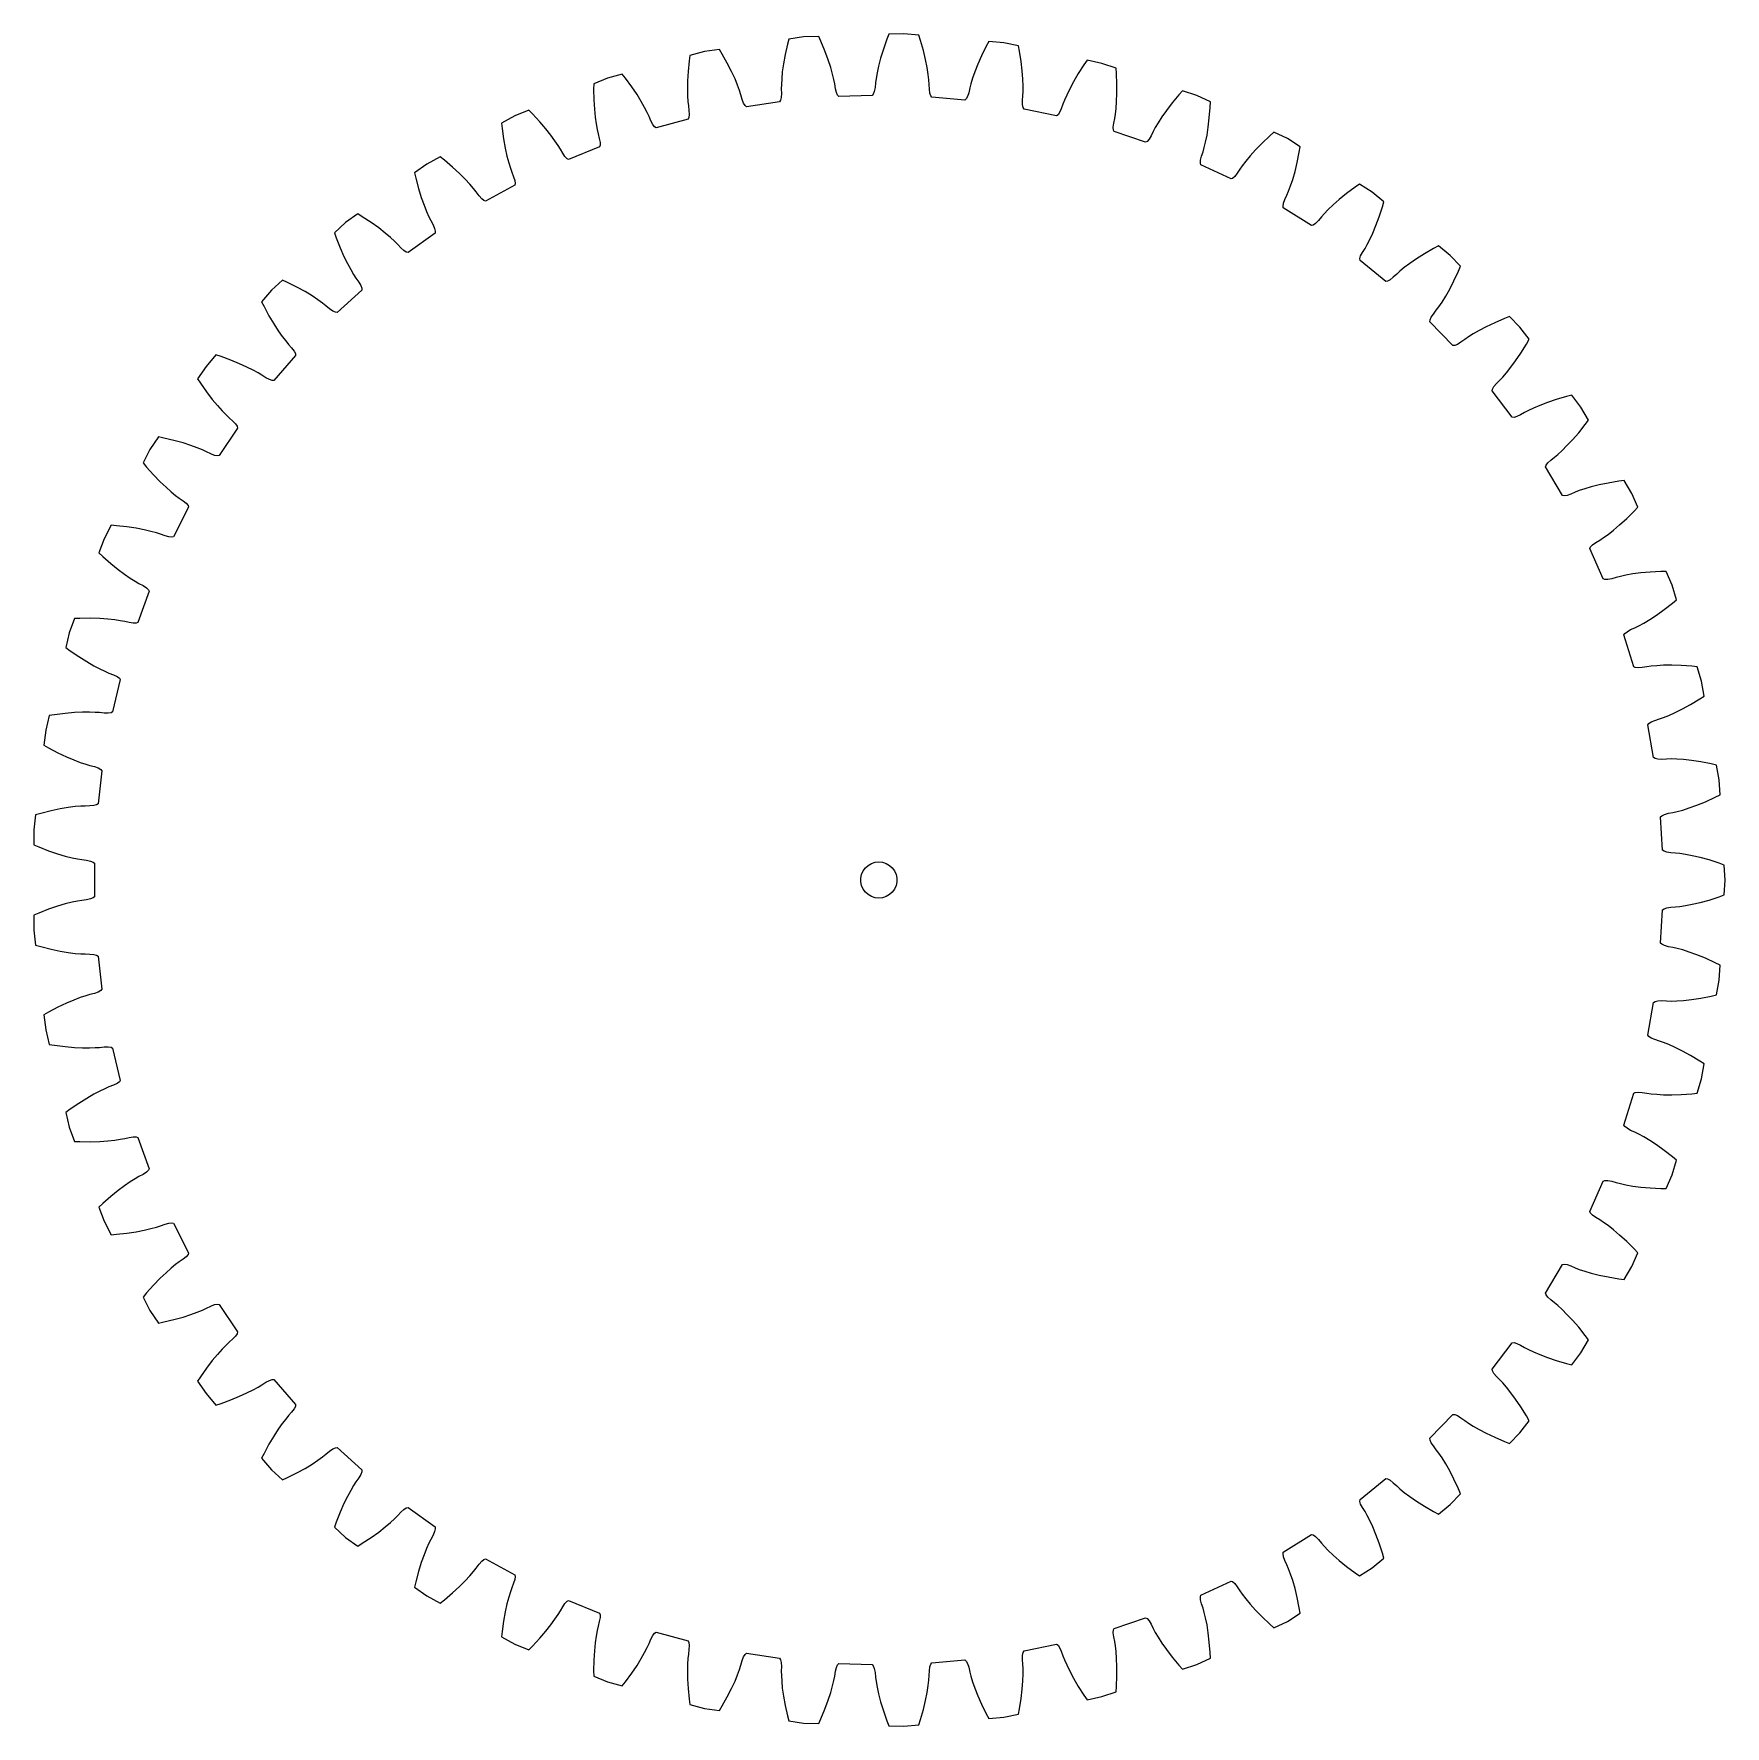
# Model space of a CAD drawing. Header units: metres. Extents: x -70 to 70, y -70 to 70.
import ezdxf

# ---------------------------------------------------------------- set-up
doc = ezdxf.new("R2010")
doc.units = ezdxf.units.M

msp = doc.modelspace()

# ---------------------------------------------------------------- linework, layer by layer
for p, q in [((2.08, 70), (0.83, 69.96)), ((3.32, 69.89), (2.08, 70)), ((-13.19, 68.71), (-14.42, 68.53)), ((-12.96, 68.33), (-13.19, 68.71)), ((-7.56, 69.14), (-7.75, 68.28)), ((-7.45, 69.57), (-7.56, 69.14)), ((-6.22, 69.75), (-7.45, 69.57)), ((-4.97, 69.79), (-6.22, 69.75)), ((-4.79, 69.38), (-4.97, 69.79)), ((-4.45, 68.58), (-4.79, 69.38)), ((0.38, 68.72), (0.15, 67.98)), ((0.67, 69.55), (0.38, 68.72)), ((0.83, 69.96), (0.67, 69.55)), ((3.45, 69.46), (3.32, 69.89)), ((3.69, 68.62), (3.45, 69.46)), ((3.87, 67.87), (3.69, 68.62)), ((8.89, 68.98), (8.5, 68.19)), ((9.1, 69.37), (8.89, 68.98)), ((10.34, 69.26), (9.1, 69.37)), ((11.56, 69), (10.34, 69.26)), ((11.65, 68.57), (11.56, 69)), ((-15.69, 67.76), (-15.77, 66.88)), ((-15.63, 68.2), (-15.69, 67.76)), ((-14.42, 68.53), (-15.63, 68.2)), ((-12.53, 67.57), (-12.96, 68.33)), ((-12.18, 66.88), (-12.53, 67.57)), ((-7.89, 67.52), (-7.98, 66.85)), ((-7.75, 68.28), (-7.89, 67.52)), ((-4.18, 67.85), (-4.45, 68.58)), ((-3.97, 67.21), (-4.18, 67.85)), ((-3.82, 66.66), (-3.97, 67.21)), ((-0.02, 67.33), (-0.14, 66.77)), ((0.15, 67.98), (-0.02, 67.33)), ((4, 67.21), (3.87, 67.87)), ((4.09, 66.64), (4, 67.21)), ((8.19, 67.48), (7.95, 66.86)), ((8.5, 68.19), (8.19, 67.48)), ((11.78, 67.7), (11.65, 68.57)), ((11.87, 66.93), (11.78, 67.7)), ((16.98, 67.44), (16.51, 66.71)), ((17.24, 67.81), (16.98, 67.44)), ((18.46, 67.55), (17.24, 67.81)), ((19.64, 67.15), (18.46, 67.55)), ((-23.58, 65.87), (-23.59, 65.43)), ((-22.43, 66.34), (-23.58, 65.87)), ((-21.23, 66.67), (-22.43, 66.34)), ((-20.95, 66.32), (-21.23, 66.67)), ((-20.43, 65.61), (-20.95, 66.32)), ((-15.82, 66.11), (-15.83, 65.44)), ((-15.77, 66.88), (-15.82, 66.11)), ((-11.89, 66.27), (-12.18, 66.88)), ((-11.68, 65.74), (-11.89, 66.27)), ((-8.06, 65.82), (-8.07, 65.45)), ((-8.03, 66.28), (-8.06, 65.82)), ((-7.98, 66.85), (-8.03, 66.28)), ((-3.71, 66.21), (-3.82, 66.66)), ((-3.64, 65.85), (-3.71, 66.21)), ((-3.58, 65.46), (-3.64, 65.85)), ((-0.27, 65.95), (-0.31, 65.56)), ((-0.22, 66.31), (-0.27, 65.95)), ((-0.14, 66.77), (-0.22, 66.31)), ((4.15, 66.18), (4.09, 66.64)), ((4.18, 65.82), (4.15, 66.18)), ((4.19, 65.43), (4.18, 65.82)), ((7.62, 65.87), (7.53, 65.52)), ((7.76, 66.32), (7.62, 65.87)), ((7.95, 66.86), (7.76, 66.32)), ((11.92, 66.26), (11.87, 66.93)), ((11.95, 65.69), (11.92, 66.26)), ((16.12, 66.04), (15.8, 65.45)), ((16.51, 66.71), (16.12, 66.04)), ((19.67, 66.71), (19.64, 67.15)), ((19.71, 65.83), (19.67, 66.71)), ((19.71, 65.06), (19.71, 65.83)), ((-23.59, 65.43), (-23.57, 64.55)), ((-23.57, 64.55), (-23.53, 63.78)), ((-20, 64.97), (-20.43, 65.61)), ((-19.65, 64.4), (-20, 64.97)), ((-15.83, 65.44), (-15.82, 64.87)), ((-15.82, 64.87), (-15.79, 64.4)), ((-15.79, 64.4), (-15.75, 64.04)), ((-11.51, 65.3), (-11.68, 65.74)), ((-11.4, 64.95), (-11.51, 65.3)), ((-11.29, 64.58), (-11.4, 64.95)), ((-11.18, 64.27), (-11.29, 64.58)), ((-8.14, 64.5), (-8.22, 64.38)), ((-8.08, 64.73), (-8.14, 64.5)), ((-8.06, 65.06), (-8.08, 64.73)), ((-8.07, 65.45), (-8.06, 65.06)), ((-3.5, 65.14), (-3.58, 65.46)), ((-3.4, 64.92), (-3.5, 65.14)), ((-3.3, 64.82), (-3.4, 64.92)), ((-0.55, 64.9), (-3.3, 64.82)), ((-0.45, 65.01), (-0.55, 64.9)), ((-0.37, 65.23), (-0.45, 65.01)), ((-0.31, 65.56), (-0.37, 65.23)), ((4.23, 65.09), (4.19, 65.43)), ((4.3, 64.87), (4.23, 65.09)), ((4.39, 64.75), (4.3, 64.87)), ((7.13, 64.51), (4.39, 64.75)), ((7.24, 64.61), (7.13, 64.51)), ((7.35, 64.82), (7.24, 64.61)), ((7.45, 65.13), (7.35, 64.82)), ((7.53, 65.52), (7.45, 65.13)), ((11.9, 64.47), (11.93, 64.86)), ((11.9, 64.14), (11.9, 64.47)), ((11.93, 64.86), (11.95, 65.22)), ((11.95, 65.22), (11.95, 65.69)), ((15.36, 64.51), (15.23, 64.17)), ((15.55, 64.93), (15.36, 64.51)), ((15.8, 65.45), (15.55, 64.93)), ((19.68, 64.39), (19.71, 65.06)), ((24.84, 64.96), (24.28, 64.29)), ((25.14, 65.29), (24.84, 64.96)), ((26.32, 64.89), (25.14, 65.29)), ((27.44, 64.36), (26.32, 64.89)), ((-30.12, 63.22), (-31.21, 62.62)), ((-28.96, 63.69), (-30.12, 63.22)), ((-28.65, 63.38), (-28.96, 63.69)), ((-28.05, 62.73), (-28.65, 63.38)), ((-23.53, 63.78), (-23.46, 63.11)), ((-23.46, 63.11), (-23.38, 62.54)), ((-19.37, 63.9), (-19.65, 64.4)), ((-19.16, 63.48), (-19.37, 63.9)), ((-19, 63.15), (-19.16, 63.48)), ((-18.85, 62.79), (-19, 63.15)), ((-15.71, 63.08), (-15.78, 62.95)), ((-15.75, 64.04), (-15.7, 63.65)), ((-15.68, 63.32), (-15.71, 63.08)), ((-15.7, 63.65), (-15.68, 63.32)), ((-11.06, 64.06), (-11.18, 64.27)), ((-10.94, 63.97), (-11.06, 64.06)), ((-8.22, 64.38), (-10.94, 63.97)), ((11.94, 63.9), (11.9, 64.14)), ((12.02, 63.78), (11.94, 63.9)), ((14.71, 63.21), (12.02, 63.78)), ((14.83, 63.3), (14.71, 63.21)), ((14.96, 63.49), (14.83, 63.3)), ((15.1, 63.8), (14.96, 63.49)), ((15.23, 64.17), (15.1, 63.8)), ((19.52, 62.99), (19.58, 63.35)), ((19.58, 63.35), (19.63, 63.82)), ((19.63, 63.82), (19.68, 64.39)), ((23.43, 63.12), (23.12, 62.64)), ((23.81, 63.67), (23.43, 63.12)), ((24.28, 64.29), (23.81, 63.67)), ((27.26, 62.27), (27.35, 63.04)), ((27.35, 63.04), (27.43, 63.91)), ((27.43, 63.91), (27.44, 64.36)), ((-31.21, 62.62), (-31.16, 62.18)), ((-31.16, 62.18), (-31.04, 61.31)), ((-27.54, 62.15), (-28.05, 62.73)), ((-27.13, 61.62), (-27.54, 62.15)), ((-26.79, 61.16), (-27.13, 61.62)), ((-23.38, 62.54), (-23.29, 62.08)), ((-23.29, 62.08), (-23.22, 61.73)), ((-23.22, 61.73), (-23.12, 61.35)), ((-18.7, 62.49), (-18.85, 62.79)), ((-18.56, 62.31), (-18.7, 62.49)), ((-18.43, 62.23), (-18.56, 62.31)), ((-15.78, 62.95), (-18.43, 62.23)), ((19.4, 62.28), (19.44, 62.61)), ((19.42, 62.04), (19.4, 62.28)), ((19.48, 61.91), (19.42, 62.04)), ((19.44, 62.61), (19.52, 62.99)), ((22.08, 61.03), (19.48, 61.91)), ((22.71, 61.91), (22.54, 61.56)), ((22.88, 62.24), (22.71, 61.91)), ((23.12, 62.64), (22.88, 62.24)), ((27.04, 61.05), (27.16, 61.61)), ((27.16, 61.61), (27.26, 62.27)), ((32.68, 61.86), (32.35, 61.57)), ((33.81, 61.33), (32.68, 61.86)), ((-31.04, 61.31), (-30.9, 60.55)), ((-30.9, 60.55), (-30.76, 59.89)), ((-26.53, 60.77), (-26.79, 61.16)), ((-26.34, 60.46), (-26.53, 60.77)), ((-26.15, 60.12), (-26.34, 60.46)), ((-23.11, 60.65), (-25.66, 59.61)), ((-23.12, 61.35), (-23.06, 61.02)), ((-23.06, 60.78), (-23.11, 60.65)), ((-23.06, 61.02), (-23.06, 60.78)), ((22.21, 61.1), (22.08, 61.03)), ((22.37, 61.28), (22.21, 61.1)), ((22.54, 61.56), (22.37, 61.28)), ((26.71, 59.87), (26.83, 60.24)), ((26.83, 60.24), (26.93, 60.59)), ((26.93, 60.59), (27.04, 61.05)), ((31.18, 60.41), (30.73, 59.9)), ((31.72, 60.96), (31.18, 60.41)), ((32.35, 61.57), (31.72, 60.96)), ((34.86, 60.66), (33.81, 61.33)), ((34.62, 59.36), (34.79, 60.22)), ((34.79, 60.22), (34.86, 60.66)), ((-37.38, 59.22), (-38.4, 58.49)), ((-36.29, 59.82), (-37.38, 59.22)), ((-35.94, 59.54), (-36.29, 59.82)), ((-35.27, 58.98), (-35.94, 59.54)), ((-34.7, 58.45), (-35.27, 58.98)), ((-30.76, 59.89), (-30.61, 59.34)), ((-30.61, 59.34), (-30.47, 58.89)), ((-30.47, 58.89), (-30.35, 58.55)), ((-25.96, 59.84), (-26.15, 60.12)), ((-25.79, 59.67), (-25.96, 59.84)), ((-25.66, 59.61), (-25.79, 59.67)), ((26.62, 59.31), (26.63, 59.55)), ((26.66, 59.17), (26.62, 59.31)), ((26.63, 59.55), (26.71, 59.87)), ((29.15, 57.99), (26.66, 59.17)), ((30.08, 59.09), (29.87, 58.79)), ((30.37, 59.46), (30.08, 59.09)), ((30.73, 59.9), (30.37, 59.46)), ((34.44, 58.61), (34.62, 59.36)), ((-38.4, 58.49), (-38.3, 58.05)), ((-38.3, 58.05), (-38.07, 57.21)), ((-34.22, 57.98), (-34.7, 58.45)), ((-33.84, 57.56), (-34.22, 57.98)), ((-33.53, 57.21), (-33.84, 57.56)), ((-30.12, 57.49), (-32.53, 56.16)), ((-30.35, 58.55), (-30.21, 58.18)), ((-30.21, 58.18), (-30.11, 57.86)), ((-30.09, 57.63), (-30.12, 57.49)), ((-30.11, 57.86), (-30.09, 57.63)), ((29.28, 58.04), (29.15, 57.99)), ((29.46, 58.2), (29.28, 58.04)), ((29.66, 58.46), (29.46, 58.2)), ((29.87, 58.79), (29.66, 58.46)), ((33.91, 56.98), (34.07, 57.42)), ((34.07, 57.42), (34.25, 57.96)), ((34.25, 57.96), (34.44, 58.61)), ((39.77, 57.56), (39.41, 57.31)), ((40.82, 56.9), (39.77, 57.56)), ((-38.07, 57.21), (-37.85, 56.47)), ((-37.85, 56.47), (-37.62, 55.83)), ((-33.3, 56.92), (-33.53, 57.21)), ((-33.07, 56.6), (-33.3, 56.92)), ((-32.85, 56.35), (-33.07, 56.6)), ((-32.67, 56.21), (-32.85, 56.35)), ((-32.53, 56.16), (-32.67, 56.21)), ((33.49, 55.98), (33.6, 56.29)), ((33.6, 56.29), (33.77, 56.65)), ((33.77, 56.65), (33.91, 56.98)), ((38.1, 56.29), (37.6, 55.85)), ((38.7, 56.78), (38.1, 56.29)), ((39.41, 57.31), (38.7, 56.78)), ((41.79, 56.11), (40.82, 56.9)), ((41.67, 55.68), (41.79, 56.11)), ((-43.11, 55.11), (-44.12, 54.38)), ((-42.73, 54.87), (-43.11, 55.11)), ((-42, 54.39), (-42.73, 54.87)), ((-37.62, 55.83), (-37.41, 55.3)), ((-37.41, 55.3), (-37.23, 54.87)), ((-37.23, 54.87), (-37.06, 54.55)), ((33.45, 55.75), (33.49, 55.98)), ((33.47, 55.6), (33.45, 55.75)), ((35.8, 54.13), (33.47, 55.6)), ((36.62, 54.85), (36.37, 54.55)), ((36.86, 55.12), (36.62, 54.85)), ((37.19, 55.46), (36.86, 55.12)), ((37.6, 55.85), (37.19, 55.46)), ((41.13, 54.13), (41.4, 54.85)), ((41.4, 54.85), (41.67, 55.68)), ((-44.12, 54.38), (-45.04, 53.54)), ((-45.04, 53.54), (-44.9, 53.12)), ((-41.37, 53.94), (-42, 54.39)), ((-40.84, 53.52), (-41.37, 53.94)), ((-40.41, 53.16), (-40.84, 53.52)), ((-36.71, 53.52), (-38.94, 51.92)), ((-37.06, 54.55), (-36.88, 54.2)), ((-36.88, 54.2), (-36.75, 53.9)), ((-36.75, 53.9), (-36.69, 53.67)), ((-36.69, 53.67), (-36.71, 53.52)), ((35.94, 54.17), (35.8, 54.13)), ((36.14, 54.31), (35.94, 54.17)), ((36.37, 54.55), (36.14, 54.31)), ((40.63, 52.99), (40.87, 53.51)), ((40.87, 53.51), (41.13, 54.13)), ((-44.9, 53.12), (-44.57, 52.3)), ((-44.57, 52.3), (-44.26, 51.59)), ((-40.06, 52.84), (-40.41, 53.16)), ((-39.8, 52.58), (-40.06, 52.84)), ((-39.54, 52.3), (-39.8, 52.58)), ((-39.29, 52.07), (-39.54, 52.3)), ((-39.09, 51.95), (-39.29, 52.07)), ((-38.94, 51.92), (-39.09, 51.95)), ((39.87, 51.63), (40.02, 51.92)), ((40.02, 51.92), (40.23, 52.25)), ((40.23, 52.25), (40.41, 52.57)), ((40.41, 52.57), (40.63, 52.99)), ((45.15, 51.81), (44.49, 51.39)), ((45.91, 52.25), (45.15, 51.81)), ((46.3, 52.45), (45.91, 52.25)), ((47.27, 51.67), (46.3, 52.45)), ((-44.26, 51.59), (-43.96, 50.99)), ((-43.96, 50.99), (-43.69, 50.49)), ((-43.69, 50.49), (-43.45, 50.09)), ((39.81, 51.4), (39.87, 51.63)), ((39.82, 51.25), (39.81, 51.4)), ((41.95, 49.52), (39.82, 51.25)), ((43.48, 50.67), (43.12, 50.37)), ((43.94, 51.01), (43.48, 50.67)), ((44.49, 51.39), (43.94, 51.01)), ((48.14, 50.77), (47.27, 51.67)), ((47.96, 50.36), (48.14, 50.77)), ((-49.33, 49.62), (-50.25, 48.78)), ((-48.92, 49.44), (-49.33, 49.62)), ((-48.14, 49.04), (-48.92, 49.44)), ((-47.46, 48.67), (-48.14, 49.04)), ((-43.45, 50.09), (-43.26, 49.78)), ((-43.26, 49.78), (-43.03, 49.46)), ((-43.03, 49.46), (-42.86, 49.17)), ((-42.86, 49.17), (-42.78, 48.95)), ((42.1, 49.54), (41.95, 49.52)), ((42.31, 49.65), (42.1, 49.54)), ((42.57, 49.86), (42.31, 49.65)), ((42.85, 50.13), (42.57, 49.86)), ((43.12, 50.37), (42.85, 50.13)), ((47.24, 48.88), (47.59, 49.57)), ((47.59, 49.57), (47.96, 50.36)), ((-50.25, 48.78), (-51.06, 47.83)), ((-51.06, 47.83), (-50.86, 47.43)), ((-46.89, 48.32), (-47.46, 48.67)), ((-46.41, 48), (-46.89, 48.32)), ((-46.03, 47.73), (-46.41, 48)), ((-45.74, 47.5), (-46.03, 47.73)), ((-42.78, 48.8), (-44.81, 46.95)), ((-42.78, 48.95), (-42.78, 48.8)), ((46.35, 47.42), (46.61, 47.81)), ((46.61, 47.81), (46.91, 48.3)), ((46.91, 48.3), (47.24, 48.88)), ((-50.86, 47.43), (-50.45, 46.66)), ((-50.45, 46.66), (-50.05, 46)), ((-45.44, 47.25), (-45.74, 47.5)), ((-45.17, 47.06), (-45.44, 47.25)), ((-44.96, 46.96), (-45.17, 47.06)), ((-44.81, 46.95), (-44.96, 46.96)), ((45.6, 46.18), (45.61, 46.33)), ((45.61, 46.33), (45.7, 46.55)), ((45.7, 46.55), (45.89, 46.82)), ((45.89, 46.82), (46.13, 47.13)), ((46.13, 47.13), (46.35, 47.42)), ((51.76, 46.45), (50.96, 46.1)), ((52.18, 46.61), (51.76, 46.45)), ((53.05, 45.72), (52.18, 46.61)), ((-50.05, 46), (-49.69, 45.43)), ((-49.69, 45.43), (-49.36, 44.97)), ((-49.36, 44.97), (-49.07, 44.6)), ((47.51, 44.21), (45.6, 46.18)), ((48.78, 44.92), (48.48, 44.71)), ((49.17, 45.17), (48.78, 44.92)), ((49.67, 45.46), (49.17, 45.17)), ((50.26, 45.77), (49.67, 45.46)), ((50.96, 46.1), (50.26, 45.77)), ((53.8, 44.73), (53.05, 45.72)), ((-54.85, 43.44), (-55.66, 42.49)), ((-54.42, 43.3), (-54.85, 43.44)), ((-48.25, 43.4), (-50.05, 41.32)), ((-49.07, 44.6), (-48.84, 44.31)), ((-48.84, 44.31), (-48.58, 44.02)), ((-48.58, 44.02), (-48.38, 43.76)), ((-48.38, 43.76), (-48.27, 43.55)), ((-48.27, 43.55), (-48.25, 43.4)), ((47.66, 44.21), (47.51, 44.21)), ((47.88, 44.3), (47.66, 44.21)), ((48.16, 44.48), (47.88, 44.3)), ((48.48, 44.71), (48.16, 44.48)), ((52.69, 42.95), (53.12, 43.59)), ((53.12, 43.59), (53.58, 44.34)), ((53.58, 44.34), (53.8, 44.73)), ((-55.66, 42.49), (-56.36, 41.46)), ((-53.6, 43), (-54.42, 43.3)), ((-52.88, 42.71), (-53.6, 43)), ((-52.27, 42.43), (-52.88, 42.71)), ((-51.76, 42.18), (-52.27, 42.43)), ((-51.35, 41.95), (-51.76, 42.18)), ((51.93, 41.96), (52.29, 42.41)), ((52.29, 42.41), (52.69, 42.95)), ((-56.36, 41.46), (-56.12, 41.09)), ((-56.12, 41.09), (-55.61, 40.37)), ((-51.04, 41.76), (-51.35, 41.95)), ((-50.71, 41.55), (-51.04, 41.76)), ((-50.42, 41.39), (-50.71, 41.55)), ((-50.2, 41.31), (-50.42, 41.39)), ((-50.05, 41.32), (-50.2, 41.31)), ((50.74, 40.47), (50.77, 40.61)), ((50.77, 40.61), (50.88, 40.82)), ((50.88, 40.82), (51.1, 41.07)), ((51.1, 41.07), (51.38, 41.34)), ((51.38, 41.34), (51.63, 41.61)), ((51.63, 41.61), (51.93, 41.96)), ((-55.61, 40.37), (-55.14, 39.75)), ((-55.14, 39.75), (-54.71, 39.24)), ((-54.71, 39.24), (-54.33, 38.81)), ((52.41, 38.28), (50.74, 40.47)), ((54.69, 39.26), (54.17, 39.04)), ((55.32, 39.5), (54.69, 39.26)), ((56.05, 39.75), (55.32, 39.5)), ((56.89, 40), (56.05, 39.75)), ((57.33, 40.11), (56.89, 40)), ((58.08, 39.12), (57.33, 40.11)), ((-54.33, 38.81), (-54, 38.48)), ((-54, 38.48), (-53.74, 38.23)), ((-53.74, 38.23), (-53.44, 37.97)), ((-53.44, 37.97), (-53.21, 37.73)), ((52.56, 38.27), (52.41, 38.28)), ((52.78, 38.33), (52.56, 38.27)), ((53.09, 38.47), (52.78, 38.33)), ((53.42, 38.66), (53.09, 38.47)), ((53.75, 38.84), (53.42, 38.66)), ((54.17, 39.04), (53.75, 38.84)), ((58.72, 38.05), (58.08, 39.12)), ((58.45, 37.69), (58.72, 38.05)), ((-59.6, 36.65), (-60.3, 35.61)), ((-59.16, 36.56), (-59.6, 36.65)), ((-58.31, 36.36), (-59.16, 36.56)), ((-53.05, 37.39), (-54.58, 35.11)), ((-53.21, 37.73), (-53.08, 37.53)), ((-53.08, 37.53), (-53.05, 37.39)), ((56.94, 35.93), (57.4, 36.42)), ((57.4, 36.42), (57.91, 37)), ((57.91, 37), (58.45, 37.69)), ((-60.3, 35.61), (-60.87, 34.5)), ((-57.56, 36.16), (-58.31, 36.36)), ((-56.92, 35.95), (-57.56, 36.16)), ((-56.39, 35.76), (-56.92, 35.95)), ((-55.95, 35.58), (-56.39, 35.76)), ((-55.62, 35.43), (-55.95, 35.58)), ((-55.27, 35.26), (-55.62, 35.43)), ((-54.96, 35.13), (-55.27, 35.26)), ((-54.73, 35.08), (-54.96, 35.13)), ((-54.58, 35.11), (-54.73, 35.08)), ((55.91, 34.98), (56.19, 35.21)), ((56.19, 35.21), (56.53, 35.53)), ((56.53, 35.53), (56.94, 35.93)), ((-60.87, 34.5), (-60.58, 34.16)), ((-60.58, 34.16), (-60, 33.51)), ((55.17, 34.18), (55.21, 34.32)), ((56.57, 31.81), (55.17, 34.18)), ((55.21, 34.32), (55.35, 34.51)), ((55.35, 34.51), (55.6, 34.74)), ((55.6, 34.74), (55.91, 34.98)), ((-60, 33.51), (-59.46, 32.95)), ((-59.46, 32.95), (-58.97, 32.49)), ((-58.97, 32.49), (-58.54, 32.12)), ((57.96, 32.21), (57.62, 32.07)), ((58.41, 32.36), (57.96, 32.21)), ((58.95, 32.52), (58.41, 32.36)), ((59.6, 32.68), (58.95, 32.52)), ((60.36, 32.84), (59.6, 32.68)), ((61.23, 32.99), (60.36, 32.84)), ((61.67, 33.05), (61.23, 32.99)), ((62.3, 31.98), (61.67, 33.05)), ((-58.54, 32.12), (-58.18, 31.82)), ((-57.1, 30.85), (-58.35, 28.4)), ((-58.18, 31.82), (-57.88, 31.6)), ((-57.88, 31.6), (-57.56, 31.38)), ((-57.56, 31.38), (-57.3, 31.17)), ((-57.3, 31.17), (-57.15, 30.99)), ((-57.15, 30.99), (-57.1, 30.85)), ((56.71, 31.78), (56.57, 31.81)), ((56.95, 31.81), (56.71, 31.78)), ((57.26, 31.92), (56.95, 31.81)), ((57.62, 32.07), (57.26, 31.92)), ((62.8, 30.84), (62.3, 31.98)), ((62.5, 30.51), (62.8, 30.84)), ((61.3, 29.37), (61.88, 29.9)), ((61.88, 29.9), (62.5, 30.51)), ((-64.09, 28.23), (-64.52, 27.06)), ((-63.52, 29.34), (-64.09, 28.23)), ((-63.07, 29.31), (-63.52, 29.34)), ((-62.2, 29.21), (-63.07, 29.31)), ((-61.44, 29.1), (-62.2, 29.21)), ((-60.78, 28.97), (-61.44, 29.1)), ((-60.22, 28.84), (-60.78, 28.97)), ((-59.77, 28.72), (-60.22, 28.84)), ((-59.42, 28.6), (-59.77, 28.72)), ((-59.05, 28.47), (-59.42, 28.6)), ((-58.73, 28.39), (-59.05, 28.47)), ((-58.5, 28.37), (-58.73, 28.39)), ((-58.35, 28.4), (-58.5, 28.37)), ((59.32, 27.92), (59.65, 28.12)), ((59.65, 28.12), (59.96, 28.32)), ((59.96, 28.32), (60.34, 28.59)), ((60.34, 28.59), (60.79, 28.94)), ((60.79, 28.94), (61.3, 29.37)), ((-64.52, 27.06), (-64.2, 26.76)), ((-64.2, 26.76), (-63.54, 26.18)), ((58.82, 27.42), (58.88, 27.55)), ((59.93, 24.9), (58.82, 27.42)), ((58.88, 27.55), (59.05, 27.72)), ((59.05, 27.72), (59.32, 27.92)), ((-63.54, 26.18), (-62.94, 25.69)), ((-62.94, 25.69), (-62.4, 25.29)), ((-62.4, 25.29), (-61.93, 24.97)), ((61.82, 25.22), (61.37, 25.12)), ((62.39, 25.32), (61.82, 25.22)), ((63.05, 25.4), (62.39, 25.32)), ((63.82, 25.47), (63.05, 25.4)), ((64.7, 25.52), (63.82, 25.47)), ((65.14, 25.52), (64.7, 25.52)), ((65.65, 24.38), (65.14, 25.52)), ((-61.93, 24.97), (-61.53, 24.72)), ((-61.53, 24.72), (-61.21, 24.54)), ((-60.35, 23.88), (-61.3, 21.3)), ((-61.21, 24.54), (-60.87, 24.35)), ((-60.87, 24.35), (-60.59, 24.17)), ((-60.59, 24.17), (-60.41, 24.01)), ((-60.41, 24.01), (-60.35, 23.88)), ((60.07, 24.85), (59.93, 24.9)), ((60.31, 24.86), (60.07, 24.85)), ((60.64, 24.92), (60.31, 24.86)), ((61.01, 25.03), (60.64, 24.92)), ((61.37, 25.12), (61.01, 25.03)), ((66.01, 23.19), (65.65, 24.38)), ((64.98, 22.37), (65.67, 22.91)), ((65.67, 22.91), (66.01, 23.19)), ((-66.54, 21.62), (-66.98, 20.45)), ((-66.1, 21.64), (-66.54, 21.62)), ((-65.22, 21.65), (-66.1, 21.64)), ((-64.45, 21.62), (-65.22, 21.65)), ((-63.78, 21.58), (-64.45, 21.62)), ((-63.21, 21.51), (-63.78, 21.58)), ((-62.75, 21.44), (-63.21, 21.51)), ((-62.39, 21.38), (-62.75, 21.44)), ((-62.01, 21.29), (-62.39, 21.38)), ((-61.68, 21.24), (-62.01, 21.29)), ((-61.44, 21.25), (-61.68, 21.24)), ((-61.3, 21.3), (-61.44, 21.25)), ((62.56, 20.87), (62.89, 21.03)), ((62.89, 21.03), (63.3, 21.25)), ((63.3, 21.25), (63.79, 21.55)), ((63.79, 21.55), (64.35, 21.92)), ((64.35, 21.92), (64.98, 22.37)), ((-66.98, 20.45), (-67.27, 19.24)), ((61.65, 20.27), (61.73, 20.39)), ((62.46, 17.63), (61.65, 20.27)), ((61.73, 20.39), (61.91, 20.54)), ((61.91, 20.54), (62.2, 20.71)), ((62.2, 20.71), (62.56, 20.87)), ((-67.27, 19.24), (-66.91, 18.97)), ((-66.91, 18.97), (-66.19, 18.48)), ((-66.19, 18.48), (-65.53, 18.07)), ((-65.53, 18.07), (-64.95, 17.73)), ((-64.95, 17.73), (-64.44, 17.47)), ((-64.44, 17.47), (-64.02, 17.27)), ((-64.02, 17.27), (-63.69, 17.12)), ((-63.69, 17.12), (-63.32, 16.98)), ((-63.32, 16.98), (-63.02, 16.84)), ((-63.02, 16.84), (-62.83, 16.7)), ((62.59, 17.57), (62.46, 17.63)), ((62.83, 17.55), (62.59, 17.57)), ((63.16, 17.58), (62.83, 17.55)), ((63.54, 17.64), (63.16, 17.58)), ((63.91, 17.69), (63.54, 17.64)), ((64.37, 17.73), (63.91, 17.69)), ((64.94, 17.76), (64.37, 17.73)), ((65.61, 17.77), (64.94, 17.76)), ((66.39, 17.75), (65.61, 17.77)), ((67.26, 17.69), (66.39, 17.75)), ((67.7, 17.64), (67.26, 17.69)), ((68.07, 16.45), (67.7, 17.64)), ((-62.75, 16.58), (-63.39, 13.9)), ((-62.83, 16.7), (-62.75, 16.58)), ((68.29, 15.22), (68.07, 16.45)), ((65.89, 13.85), (66.49, 14.15)), ((66.49, 14.15), (67.17, 14.53)), ((67.17, 14.53), (67.92, 14.98)), ((67.92, 14.98), (68.29, 15.22)), ((-68.63, 13.6), (-68.92, 12.39)), ((-68.19, 13.67), (-68.63, 13.6)), ((-67.32, 13.78), (-68.19, 13.67)), ((-66.55, 13.85), (-67.32, 13.78)), ((-65.88, 13.88), (-66.55, 13.85)), ((-65.31, 13.89), (-65.88, 13.88)), ((-64.84, 13.87), (-65.31, 13.89)), ((-64.48, 13.85), (-64.84, 13.87)), ((-64.09, 13.8), (-64.48, 13.85)), ((-63.76, 13.8), (-64.09, 13.8)), ((-63.52, 13.83), (-63.76, 13.8)), ((-63.39, 13.9), (-63.52, 13.83)), ((63.62, 12.83), (63.71, 12.95)), ((64.11, 10.12), (63.62, 12.83)), ((63.71, 12.95), (63.91, 13.08)), ((63.91, 13.08), (64.22, 13.2)), ((64.22, 13.2), (64.59, 13.32)), ((64.59, 13.32), (64.93, 13.44)), ((64.93, 13.44), (65.37, 13.62)), ((65.37, 13.62), (65.89, 13.85)), ((-68.92, 12.39), (-69.07, 11.15)), ((-69.07, 11.15), (-68.69, 10.93)), ((-68.69, 10.93), (-67.91, 10.52)), ((-67.91, 10.52), (-67.21, 10.19)), ((-67.21, 10.19), (-66.59, 9.93)), ((-66.59, 9.93), (-66.06, 9.72)), ((64.23, 10.04), (64.11, 10.12)), ((64.46, 9.99), (64.23, 10.04)), ((64.79, 9.98), (64.46, 9.99)), ((65.18, 10), (64.79, 9.98)), ((65.55, 10.01), (65.18, 10)), ((66.02, 9.99), (65.55, 10.01)), ((66.59, 9.96), (66.02, 9.99)), ((67.25, 9.88), (66.59, 9.96)), ((68.02, 9.77), (67.25, 9.88)), ((-66.06, 9.72), (-65.61, 9.57)), ((-65.61, 9.57), (-65.26, 9.47)), ((-65.26, 9.47), (-64.89, 9.38)), ((-64.89, 9.38), (-64.57, 9.27)), ((-64.27, 9.04), (-64.59, 6.31)), ((-64.57, 9.27), (-64.36, 9.15)), ((-64.36, 9.15), (-64.27, 9.04)), ((68.88, 9.61), (68.02, 9.77)), ((69.32, 9.51), (68.88, 9.61)), ((69.54, 8.28), (69.32, 9.51)), ((69.21, 6.84), (69.61, 7.04)), ((69.61, 7.04), (69.54, 8.28)), ((-68.48, 5.72), (-69.33, 5.51)), ((-67.72, 5.88), (-68.48, 5.72)), ((-67.06, 5.99), (-67.72, 5.88)), ((-66.49, 6.07), (-67.06, 5.99)), ((-66.03, 6.11), (-66.49, 6.07)), ((-65.66, 6.12), (-66.03, 6.11)), ((-65.27, 6.13), (-65.66, 6.12)), ((-64.94, 6.16), (-65.27, 6.13)), ((-64.71, 6.22), (-64.94, 6.16)), ((-64.59, 6.31), (-64.71, 6.22)), ((65.71, 5.59), (66.07, 5.67)), ((66.07, 5.67), (66.52, 5.79)), ((66.52, 5.79), (67.06, 5.96)), ((67.06, 5.96), (67.69, 6.19)), ((67.69, 6.19), (68.41, 6.48)), ((68.41, 6.48), (69.21, 6.84)), ((-69.76, 5.39), (-69.91, 4.15)), ((-69.33, 5.51), (-69.76, 5.39)), ((64.69, 5.22), (64.79, 5.32)), ((64.85, 2.47), (64.69, 5.22)), ((64.79, 5.32), (65.01, 5.43)), ((65.01, 5.43), (65.33, 5.52)), ((65.33, 5.52), (65.71, 5.59)), ((-69.91, 4.15), (-69.91, 2.9)), ((-69.91, 2.9), (-69.5, 2.73)), ((-69.5, 2.73), (-68.68, 2.42)), ((-68.68, 2.42), (-67.94, 2.17)), ((-67.94, 2.17), (-67.3, 1.98)), ((-67.3, 1.98), (-66.74, 1.84)), ((-66.74, 1.84), (-66.29, 1.75)), ((-66.29, 1.75), (-65.93, 1.69)), ((-65.93, 1.69), (-65.54, 1.64)), ((-65.54, 1.64), (-65.21, 1.57)), ((-65.21, 1.57), (-64.99, 1.48)), ((-64.99, 1.48), (-64.89, 1.38)), ((-0.61, 1.37), (-0.31, 1.47)), ((-0.31, 1.47), (0, 1.5)), ((0, 1.5), (0.31, 1.47)), ((0.31, 1.47), (0.61, 1.37)), ((64.97, 2.38), (64.85, 2.47)), ((65.19, 2.3), (64.97, 2.38)), ((65.52, 2.25), (65.19, 2.3)), ((65.91, 2.22), (65.52, 2.25)), ((66.27, 2.18), (65.91, 2.22)), ((66.74, 2.12), (66.27, 2.18)), ((67.3, 2.01), (66.74, 2.12)), ((67.95, 1.86), (67.3, 2.01)), ((68.7, 1.66), (67.95, 1.86)), ((69.54, 1.39), (68.7, 1.66)), ((-64.89, 1.38), (-64.89, -1.38)), ((-1.49, 0.16), (-1.43, 0.46)), ((-1.49, -0.16), (-1.49, 0.16)), ((-1.43, 0.46), (-1.3, 0.75)), ((-1.3, 0.75), (-1.11, 1)), ((-1.11, 1), (-0.88, 1.21)), ((-0.88, 1.21), (-0.61, 1.37)), ((0.61, 1.37), (0.88, 1.21)), ((0.88, 1.21), (1.11, 1)), ((1.11, 1), (1.3, 0.75)), ((1.3, 0.75), (1.43, 0.46)), ((1.43, 0.46), (1.49, 0.16)), ((1.49, 0.16), (1.49, -0.16)), ((69.95, 1.24), (69.54, 1.39)), ((70.03, 0), (69.95, 1.24)), ((69.95, -1.24), (70.03, 0)), ((-64.89, -1.38), (-64.99, -1.48)), ((-1.43, -0.46), (-1.49, -0.16)), ((-1.3, -0.75), (-1.43, -0.46)), ((-1.11, -1), (-1.3, -0.75)), ((-0.88, -1.21), (-1.11, -1)), ((-0.61, -1.37), (-0.88, -1.21)), ((-0.31, -1.47), (-0.61, -1.37)), ((0.61, -1.37), (0.31, -1.47)), ((0.88, -1.21), (0.61, -1.37)), ((1.11, -1), (0.88, -1.21)), ((1.3, -0.75), (1.11, -1)), ((1.43, -0.46), (1.3, -0.75)), ((1.49, -0.16), (1.43, -0.46)), ((68.7, -1.66), (69.54, -1.39)), ((69.54, -1.39), (69.95, -1.24)), ((-69.5, -2.73), (-69.91, -2.9)), ((-68.68, -2.42), (-69.5, -2.73)), ((-67.94, -2.17), (-68.68, -2.42)), ((-67.3, -1.98), (-67.94, -2.17)), ((-66.74, -1.84), (-67.3, -1.98)), ((-66.29, -1.75), (-66.74, -1.84)), ((-65.93, -1.69), (-66.29, -1.75)), ((-65.54, -1.64), (-65.93, -1.69)), ((-65.21, -1.57), (-65.54, -1.64)), ((-64.99, -1.48), (-65.21, -1.57)), ((0, -1.5), (-0.31, -1.47)), ((0.31, -1.47), (0, -1.5)), ((64.69, -5.22), (64.85, -2.47)), ((64.85, -2.47), (64.97, -2.38)), ((64.97, -2.38), (65.19, -2.3)), ((65.19, -2.3), (65.52, -2.25)), ((65.52, -2.25), (65.91, -2.22)), ((65.91, -2.22), (66.27, -2.18)), ((66.27, -2.18), (66.74, -2.12)), ((66.74, -2.12), (67.3, -2.01)), ((67.3, -2.01), (67.95, -1.86)), ((67.95, -1.86), (68.7, -1.66)), ((-69.91, -2.9), (-69.91, -4.15)), ((-69.91, -4.15), (-69.76, -5.39)), ((-69.76, -5.39), (-69.33, -5.51)), ((-69.33, -5.51), (-68.48, -5.72)), ((64.79, -5.32), (64.69, -5.22)), ((65.01, -5.43), (64.79, -5.32)), ((65.33, -5.52), (65.01, -5.43)), ((65.71, -5.59), (65.33, -5.52)), ((66.07, -5.67), (65.71, -5.59)), ((-68.48, -5.72), (-67.72, -5.88)), ((-67.72, -5.88), (-67.06, -5.99)), ((-67.06, -5.99), (-66.49, -6.07)), ((-66.49, -6.07), (-66.03, -6.11)), ((-66.03, -6.11), (-65.66, -6.12)), ((-65.66, -6.12), (-65.27, -6.13)), ((-65.27, -6.13), (-64.94, -6.16)), ((-64.94, -6.16), (-64.71, -6.22)), ((-64.71, -6.22), (-64.59, -6.31)), ((-64.59, -6.31), (-64.27, -9.04)), ((66.52, -5.79), (66.07, -5.67)), ((67.06, -5.96), (66.52, -5.79)), ((67.69, -6.19), (67.06, -5.96)), ((68.41, -6.48), (67.69, -6.19)), ((69.21, -6.84), (68.41, -6.48)), ((69.61, -7.04), (69.21, -6.84)), ((69.32, -9.51), (69.54, -8.28)), ((69.54, -8.28), (69.61, -7.04)), ((-66.06, -9.72), (-66.59, -9.93)), ((-65.61, -9.57), (-66.06, -9.72)), ((-65.26, -9.47), (-65.61, -9.57)), ((-64.89, -9.38), (-65.26, -9.47)), ((-64.57, -9.27), (-64.89, -9.38)), ((-64.36, -9.15), (-64.57, -9.27)), ((-64.27, -9.04), (-64.36, -9.15)), ((67.25, -9.88), (68.02, -9.77)), ((68.02, -9.77), (68.88, -9.61)), ((68.88, -9.61), (69.32, -9.51)), ((-68.69, -10.93), (-69.07, -11.15)), ((-69.07, -11.15), (-68.92, -12.39)), ((-67.91, -10.52), (-68.69, -10.93)), ((-67.21, -10.19), (-67.91, -10.52)), ((-66.59, -9.93), (-67.21, -10.19)), ((63.62, -12.83), (64.11, -10.12)), ((64.11, -10.12), (64.23, -10.04)), ((64.23, -10.04), (64.46, -9.99)), ((64.46, -9.99), (64.79, -9.98)), ((64.79, -9.98), (65.18, -10)), ((65.18, -10), (65.55, -10.01)), ((65.55, -10.01), (66.02, -9.99)), ((66.02, -9.99), (66.59, -9.96)), ((66.59, -9.96), (67.25, -9.88)), ((-68.92, -12.39), (-68.63, -13.6)), ((-68.63, -13.6), (-68.19, -13.67)), ((-68.19, -13.67), (-67.32, -13.78)), ((-67.32, -13.78), (-66.55, -13.85)), ((-66.55, -13.85), (-65.88, -13.88)), ((-65.88, -13.88), (-65.31, -13.89)), ((-65.31, -13.89), (-64.84, -13.87)), ((-64.84, -13.87), (-64.48, -13.85)), ((-64.48, -13.85), (-64.09, -13.8)), ((-64.09, -13.8), (-63.76, -13.8)), ((-63.76, -13.8), (-63.52, -13.83)), ((-63.52, -13.83), (-63.39, -13.9)), ((-63.39, -13.9), (-62.75, -16.58)), ((63.71, -12.95), (63.62, -12.83)), ((63.91, -13.08), (63.71, -12.95)), ((64.22, -13.2), (63.91, -13.08)), ((64.59, -13.32), (64.22, -13.2)), ((64.93, -13.44), (64.59, -13.32)), ((65.37, -13.62), (64.93, -13.44)), ((65.89, -13.85), (65.37, -13.62)), ((66.49, -14.15), (65.89, -13.85)), ((67.17, -14.53), (66.49, -14.15)), ((67.92, -14.98), (67.17, -14.53)), ((68.29, -15.22), (67.92, -14.98)), ((68.07, -16.45), (68.29, -15.22)), ((-62.83, -16.7), (-63.02, -16.84)), ((-62.75, -16.58), (-62.83, -16.7)), ((67.7, -17.64), (68.07, -16.45)), ((-65.53, -18.07), (-66.19, -18.48)), ((-64.95, -17.73), (-65.53, -18.07)), ((-64.44, -17.47), (-64.95, -17.73)), ((-64.02, -17.27), (-64.44, -17.47)), ((-63.69, -17.12), (-64.02, -17.27)), ((-63.32, -16.98), (-63.69, -17.12)), ((-63.02, -16.84), (-63.32, -16.98)), ((61.65, -20.27), (62.46, -17.63)), ((62.46, -17.63), (62.59, -17.57)), ((62.59, -17.57), (62.83, -17.55)), ((62.83, -17.55), (63.16, -17.58)), ((63.16, -17.58), (63.54, -17.64)), ((63.54, -17.64), (63.91, -17.69)), ((63.91, -17.69), (64.37, -17.73)), ((64.37, -17.73), (64.94, -17.76)), ((64.94, -17.76), (65.61, -17.77)), ((65.61, -17.77), (66.39, -17.75)), ((66.39, -17.75), (67.26, -17.69)), ((67.26, -17.69), (67.7, -17.64)), ((-66.91, -18.97), (-67.27, -19.24)), ((-67.27, -19.24), (-66.98, -20.45)), ((-66.19, -18.48), (-66.91, -18.97)), ((-66.98, -20.45), (-66.54, -21.62)), ((61.73, -20.39), (61.65, -20.27)), ((61.91, -20.54), (61.73, -20.39)), ((62.2, -20.71), (61.91, -20.54)), ((62.56, -20.87), (62.2, -20.71)), ((62.89, -21.03), (62.56, -20.87)), ((-66.54, -21.62), (-66.1, -21.64)), ((-66.1, -21.64), (-65.22, -21.65)), ((-65.22, -21.65), (-64.45, -21.62)), ((-64.45, -21.62), (-63.78, -21.58)), ((-63.78, -21.58), (-63.21, -21.51)), ((-63.21, -21.51), (-62.75, -21.44)), ((-62.75, -21.44), (-62.39, -21.38)), ((-62.39, -21.38), (-62.01, -21.29)), ((-62.01, -21.29), (-61.68, -21.24)), ((-61.68, -21.24), (-61.44, -21.25)), ((-61.44, -21.25), (-61.3, -21.3)), ((-61.3, -21.3), (-60.35, -23.88)), ((63.3, -21.25), (62.89, -21.03)), ((63.79, -21.55), (63.3, -21.25)), ((64.35, -21.92), (63.79, -21.55)), ((64.98, -22.37), (64.35, -21.92)), ((65.67, -22.91), (64.98, -22.37)), ((65.65, -24.38), (66.01, -23.19)), ((66.01, -23.19), (65.67, -22.91)), ((-61.93, -24.97), (-62.4, -25.29)), ((-61.53, -24.72), (-61.93, -24.97)), ((-61.21, -24.54), (-61.53, -24.72)), ((-60.87, -24.35), (-61.21, -24.54)), ((-60.59, -24.17), (-60.87, -24.35)), ((-60.41, -24.01), (-60.59, -24.17)), ((-60.35, -23.88), (-60.41, -24.01)), ((58.82, -27.42), (59.93, -24.9)), ((59.93, -24.9), (60.07, -24.85)), ((60.07, -24.85), (60.31, -24.86)), ((60.31, -24.86), (60.64, -24.92)), ((60.64, -24.92), (61.01, -25.03)), ((61.01, -25.03), (61.37, -25.12)), ((61.37, -25.12), (61.82, -25.22)), ((65.14, -25.52), (65.65, -24.38)), ((-63.54, -26.18), (-64.2, -26.76)), ((-62.94, -25.69), (-63.54, -26.18)), ((-62.4, -25.29), (-62.94, -25.69)), ((61.82, -25.22), (62.39, -25.32)), ((62.39, -25.32), (63.05, -25.4)), ((63.05, -25.4), (63.82, -25.47)), ((63.82, -25.47), (64.7, -25.52)), ((64.7, -25.52), (65.14, -25.52)), ((-64.2, -26.76), (-64.52, -27.06)), ((-64.52, -27.06), (-64.09, -28.23)), ((58.88, -27.55), (58.82, -27.42)), ((59.05, -27.72), (58.88, -27.55)), ((59.32, -27.92), (59.05, -27.72)), ((59.65, -28.12), (59.32, -27.92)), ((-64.09, -28.23), (-63.52, -29.34)), ((-63.52, -29.34), (-63.07, -29.31)), ((-63.07, -29.31), (-62.2, -29.21)), ((-62.2, -29.21), (-61.44, -29.1)), ((-61.44, -29.1), (-60.78, -28.97)), ((-60.78, -28.97), (-60.22, -28.84)), ((-60.22, -28.84), (-59.77, -28.72)), ((-59.77, -28.72), (-59.42, -28.6)), ((-59.42, -28.6), (-59.05, -28.47)), ((-59.05, -28.47), (-58.73, -28.39)), ((-58.73, -28.39), (-58.5, -28.37)), ((-58.5, -28.37), (-58.35, -28.4)), ((-58.35, -28.4), (-57.1, -30.85)), ((59.96, -28.32), (59.65, -28.12)), ((60.34, -28.59), (59.96, -28.32)), ((60.79, -28.94), (60.34, -28.59)), ((61.3, -29.37), (60.79, -28.94)), ((61.88, -29.9), (61.3, -29.37)), ((62.5, -30.51), (61.88, -29.9)), ((62.8, -30.84), (62.5, -30.51)), ((-58.54, -32.12), (-58.97, -32.49)), ((-58.18, -31.82), (-58.54, -32.12)), ((-57.88, -31.6), (-58.18, -31.82)), ((-57.56, -31.38), (-57.88, -31.6)), ((-57.3, -31.17), (-57.56, -31.38)), ((-57.15, -30.99), (-57.3, -31.17)), ((-57.1, -30.85), (-57.15, -30.99)), ((55.17, -34.18), (56.57, -31.81)), ((56.57, -31.81), (56.71, -31.78)), ((56.71, -31.78), (56.95, -31.81)), ((56.95, -31.81), (57.26, -31.92)), ((57.26, -31.92), (57.62, -32.07)), ((57.62, -32.07), (57.96, -32.21)), ((61.67, -33.05), (62.3, -31.98)), ((62.3, -31.98), (62.8, -30.84)), ((-60, -33.51), (-60.58, -34.16)), ((-59.46, -32.95), (-60, -33.51)), ((-58.97, -32.49), (-59.46, -32.95)), ((57.96, -32.21), (58.41, -32.36)), ((58.41, -32.36), (58.95, -32.52)), ((58.95, -32.52), (59.6, -32.68)), ((59.6, -32.68), (60.36, -32.84)), ((60.36, -32.84), (61.23, -32.99)), ((61.23, -32.99), (61.67, -33.05)), ((-60.58, -34.16), (-60.87, -34.5)), ((-60.87, -34.5), (-60.3, -35.61)), ((55.21, -34.32), (55.17, -34.18)), ((55.35, -34.51), (55.21, -34.32)), ((55.6, -34.74), (55.35, -34.51)), ((55.91, -34.98), (55.6, -34.74)), ((56.19, -35.21), (55.91, -34.98)), ((-60.3, -35.61), (-59.6, -36.65)), ((-59.16, -36.56), (-58.31, -36.36)), ((-58.31, -36.36), (-57.56, -36.16)), ((-57.56, -36.16), (-56.92, -35.95)), ((-56.92, -35.95), (-56.39, -35.76)), ((-56.39, -35.76), (-55.95, -35.58)), ((-55.95, -35.58), (-55.62, -35.43)), ((-55.62, -35.43), (-55.27, -35.26)), ((-55.27, -35.26), (-54.96, -35.13)), ((-54.96, -35.13), (-54.73, -35.08)), ((-54.73, -35.08), (-54.58, -35.11)), ((-54.58, -35.11), (-53.05, -37.39)), ((56.53, -35.53), (56.19, -35.21)), ((56.94, -35.93), (56.53, -35.53)), ((57.4, -36.42), (56.94, -35.93)), ((-59.6, -36.65), (-59.16, -36.56)), ((-53.21, -37.73), (-53.44, -37.97)), ((-53.08, -37.53), (-53.21, -37.73)), ((-53.05, -37.39), (-53.08, -37.53)), ((57.91, -37), (57.4, -36.42)), ((58.45, -37.69), (57.91, -37)), ((58.72, -38.05), (58.45, -37.69)), ((-54.33, -38.81), (-54.71, -39.24)), ((-54, -38.48), (-54.33, -38.81)), ((-53.74, -38.23), (-54, -38.48)), ((-53.44, -37.97), (-53.74, -38.23)), ((50.74, -40.47), (52.41, -38.28)), ((52.41, -38.28), (52.56, -38.27)), ((52.56, -38.27), (52.78, -38.33)), ((52.78, -38.33), (53.09, -38.47)), ((53.09, -38.47), (53.42, -38.66)), ((53.42, -38.66), (53.75, -38.84)), ((53.75, -38.84), (54.17, -39.04)), ((54.17, -39.04), (54.69, -39.26)), ((57.33, -40.11), (58.08, -39.12)), ((58.08, -39.12), (58.72, -38.05)), ((-55.61, -40.37), (-56.12, -41.09)), ((-55.14, -39.75), (-55.61, -40.37)), ((-54.71, -39.24), (-55.14, -39.75)), ((50.77, -40.61), (50.74, -40.47)), ((54.69, -39.26), (55.32, -39.5)), ((55.32, -39.5), (56.05, -39.75)), ((56.05, -39.75), (56.89, -40)), ((56.89, -40), (57.33, -40.11)), ((-56.12, -41.09), (-56.36, -41.46)), ((-56.36, -41.46), (-55.66, -42.49)), ((-51.76, -42.18), (-51.35, -41.95)), ((-51.35, -41.95), (-51.04, -41.76)), ((-51.04, -41.76), (-50.71, -41.55)), ((-50.71, -41.55), (-50.42, -41.39)), ((-50.42, -41.39), (-50.2, -41.31)), ((-50.2, -41.31), (-50.05, -41.32)), ((-50.05, -41.32), (-48.25, -43.4)), ((50.88, -40.82), (50.77, -40.61)), ((51.1, -41.07), (50.88, -40.82)), ((51.38, -41.34), (51.1, -41.07)), ((51.63, -41.61), (51.38, -41.34)), ((51.93, -41.96), (51.63, -41.61)), ((52.29, -42.41), (51.93, -41.96)), ((-55.66, -42.49), (-54.85, -43.44)), ((-54.85, -43.44), (-54.42, -43.3)), ((-54.42, -43.3), (-53.6, -43)), ((-53.6, -43), (-52.88, -42.71)), ((-52.88, -42.71), (-52.27, -42.43)), ((-52.27, -42.43), (-51.76, -42.18)), ((52.69, -42.95), (52.29, -42.41)), ((53.12, -43.59), (52.69, -42.95)), ((-49.07, -44.6), (-49.36, -44.97)), ((-48.84, -44.31), (-49.07, -44.6)), ((-48.58, -44.02), (-48.84, -44.31)), ((-48.38, -43.76), (-48.58, -44.02)), ((-48.27, -43.55), (-48.38, -43.76)), ((-48.25, -43.4), (-48.27, -43.55)), ((45.6, -46.18), (47.51, -44.21)), ((47.51, -44.21), (47.66, -44.21)), ((47.66, -44.21), (47.88, -44.3)), ((47.88, -44.3), (48.16, -44.48)), ((48.16, -44.48), (48.48, -44.71)), ((48.48, -44.71), (48.78, -44.92)), ((53.05, -45.72), (53.8, -44.73)), ((53.58, -44.34), (53.12, -43.59)), ((53.8, -44.73), (53.58, -44.34)), ((-50.05, -46), (-50.45, -46.66)), ((-49.69, -45.43), (-50.05, -46)), ((-49.36, -44.97), (-49.69, -45.43)), ((45.61, -46.33), (45.6, -46.18)), ((48.78, -44.92), (49.17, -45.17)), ((49.17, -45.17), (49.67, -45.46)), ((49.67, -45.46), (50.26, -45.77)), ((50.26, -45.77), (50.96, -46.1)), ((50.96, -46.1), (51.76, -46.45)), ((52.18, -46.61), (53.05, -45.72)), ((-50.86, -47.43), (-51.06, -47.83)), ((-50.45, -46.66), (-50.86, -47.43)), ((-46.03, -47.73), (-45.74, -47.5)), ((-45.74, -47.5), (-45.44, -47.25)), ((-45.44, -47.25), (-45.17, -47.06)), ((-45.17, -47.06), (-44.96, -46.96)), ((-44.96, -46.96), (-44.81, -46.95)), ((-44.81, -46.95), (-42.78, -48.8)), ((45.7, -46.55), (45.61, -46.33)), ((45.89, -46.82), (45.7, -46.55)), ((46.13, -47.13), (45.89, -46.82)), ((46.35, -47.42), (46.13, -47.13)), ((46.61, -47.81), (46.35, -47.42)), ((51.76, -46.45), (52.18, -46.61)), ((-51.06, -47.83), (-50.25, -48.78)), ((-50.25, -48.78), (-49.33, -49.62)), ((-48.14, -49.04), (-47.46, -48.67)), ((-47.46, -48.67), (-46.89, -48.32)), ((-46.89, -48.32), (-46.41, -48)), ((-46.41, -48), (-46.03, -47.73)), ((-42.78, -48.95), (-42.86, -49.17)), ((-42.78, -48.8), (-42.78, -48.95)), ((46.91, -48.3), (46.61, -47.81)), ((47.24, -48.88), (46.91, -48.3)), ((47.59, -49.57), (47.24, -48.88)), ((-49.33, -49.62), (-48.92, -49.44)), ((-48.92, -49.44), (-48.14, -49.04)), ((-43.45, -50.09), (-43.69, -50.49)), ((-43.26, -49.78), (-43.45, -50.09)), ((-43.03, -49.46), (-43.26, -49.78)), ((-42.86, -49.17), (-43.03, -49.46)), ((39.82, -51.25), (41.95, -49.52)), ((41.95, -49.52), (42.1, -49.54)), ((42.1, -49.54), (42.31, -49.65)), ((42.31, -49.65), (42.57, -49.86)), ((42.57, -49.86), (42.85, -50.13)), ((42.85, -50.13), (43.12, -50.37)), ((43.12, -50.37), (43.48, -50.67)), ((47.96, -50.36), (47.59, -49.57)), ((48.14, -50.77), (47.96, -50.36)), ((-44.26, -51.59), (-44.57, -52.3)), ((-43.96, -50.99), (-44.26, -51.59)), ((-43.69, -50.49), (-43.96, -50.99)), ((39.81, -51.4), (39.82, -51.25)), ((39.87, -51.63), (39.81, -51.4)), ((40.02, -51.92), (39.87, -51.63)), ((43.48, -50.67), (43.94, -51.01)), ((43.94, -51.01), (44.49, -51.39)), ((44.49, -51.39), (45.15, -51.81)), ((46.3, -52.45), (47.27, -51.67)), ((47.27, -51.67), (48.14, -50.77)), ((-44.9, -53.12), (-45.04, -53.54)), ((-44.57, -52.3), (-44.9, -53.12)), ((-40.84, -53.52), (-40.41, -53.16)), ((-40.41, -53.16), (-40.06, -52.84)), ((-40.06, -52.84), (-39.8, -52.58)), ((-39.8, -52.58), (-39.54, -52.3)), ((-39.54, -52.3), (-39.29, -52.07)), ((-39.29, -52.07), (-39.09, -51.95)), ((-39.09, -51.95), (-38.94, -51.92)), ((-38.94, -51.92), (-36.71, -53.52)), ((40.23, -52.25), (40.02, -51.92)), ((40.41, -52.57), (40.23, -52.25)), ((40.63, -52.99), (40.41, -52.57)), ((40.87, -53.51), (40.63, -52.99)), ((45.15, -51.81), (45.91, -52.25)), ((45.91, -52.25), (46.3, -52.45)), ((-45.04, -53.54), (-44.12, -54.38)), ((-44.12, -54.38), (-43.11, -55.11)), ((-42.73, -54.87), (-42, -54.39)), ((-42, -54.39), (-41.37, -53.94)), ((-41.37, -53.94), (-40.84, -53.52)), ((-37.06, -54.55), (-37.23, -54.87)), ((-36.88, -54.2), (-37.06, -54.55)), ((-36.75, -53.9), (-36.88, -54.2)), ((-36.69, -53.67), (-36.75, -53.9)), ((-36.71, -53.52), (-36.69, -53.67)), ((33.47, -55.6), (35.8, -54.13)), ((35.8, -54.13), (35.94, -54.17)), ((35.94, -54.17), (36.14, -54.31)), ((36.14, -54.31), (36.37, -54.55)), ((36.37, -54.55), (36.62, -54.85)), ((41.13, -54.13), (40.87, -53.51)), ((41.4, -54.85), (41.13, -54.13)), ((-43.11, -55.11), (-42.73, -54.87)), ((-37.62, -55.83), (-37.85, -56.47)), ((-37.41, -55.3), (-37.62, -55.83)), ((-37.23, -54.87), (-37.41, -55.3)), ((33.45, -55.75), (33.47, -55.6)), ((33.49, -55.98), (33.45, -55.75)), ((33.6, -56.29), (33.49, -55.98)), ((36.62, -54.85), (36.86, -55.12)), ((36.86, -55.12), (37.19, -55.46)), ((37.19, -55.46), (37.6, -55.85)), ((37.6, -55.85), (38.1, -56.29)), ((41.67, -55.68), (41.4, -54.85)), ((41.79, -56.11), (41.67, -55.68)), ((-38.07, -57.21), (-38.3, -58.05)), ((-37.85, -56.47), (-38.07, -57.21)), ((-33.84, -57.56), (-33.53, -57.21)), ((-33.53, -57.21), (-33.3, -56.92)), ((-33.3, -56.92), (-33.07, -56.6)), ((-33.07, -56.6), (-32.85, -56.35)), ((-32.85, -56.35), (-32.67, -56.21)), ((-32.67, -56.21), (-32.53, -56.16)), ((-32.53, -56.16), (-30.12, -57.49)), ((33.77, -56.65), (33.6, -56.29)), ((33.91, -56.98), (33.77, -56.65)), ((34.07, -57.42), (33.91, -56.98)), ((38.1, -56.29), (38.7, -56.78)), ((38.7, -56.78), (39.41, -57.31)), ((39.41, -57.31), (39.77, -57.56)), ((39.77, -57.56), (40.82, -56.9)), ((40.82, -56.9), (41.79, -56.11)), ((-38.3, -58.05), (-38.4, -58.49)), ((-38.4, -58.49), (-37.38, -59.22)), ((-35.27, -58.98), (-34.7, -58.45)), ((-34.7, -58.45), (-34.22, -57.98)), ((-34.22, -57.98), (-33.84, -57.56)), ((-30.35, -58.55), (-30.47, -58.89)), ((-30.21, -58.18), (-30.35, -58.55)), ((-30.11, -57.86), (-30.21, -58.18)), ((-30.12, -57.49), (-30.09, -57.63)), ((-30.09, -57.63), (-30.11, -57.86)), ((26.66, -59.17), (29.15, -57.99)), ((29.15, -57.99), (29.28, -58.04)), ((29.28, -58.04), (29.46, -58.2)), ((29.46, -58.2), (29.66, -58.46)), ((29.66, -58.46), (29.87, -58.79)), ((29.87, -58.79), (30.08, -59.09)), ((34.25, -57.96), (34.07, -57.42)), ((34.44, -58.61), (34.25, -57.96)), ((34.62, -59.36), (34.44, -58.61)), ((-37.38, -59.22), (-36.29, -59.82)), ((-36.29, -59.82), (-35.94, -59.54)), ((-35.94, -59.54), (-35.27, -58.98)), ((-30.76, -59.89), (-30.9, -60.55)), ((-30.61, -59.34), (-30.76, -59.89)), ((-30.47, -58.89), (-30.61, -59.34)), ((-26.34, -60.46), (-26.15, -60.12)), ((-26.15, -60.12), (-25.96, -59.84)), ((-25.96, -59.84), (-25.79, -59.67)), ((-25.79, -59.67), (-25.66, -59.61)), ((-25.66, -59.61), (-23.11, -60.65)), ((26.62, -59.31), (26.66, -59.17)), ((26.63, -59.55), (26.62, -59.31)), ((26.71, -59.87), (26.63, -59.55)), ((26.83, -60.24), (26.71, -59.87)), ((30.08, -59.09), (30.37, -59.46)), ((30.37, -59.46), (30.73, -59.9)), ((30.73, -59.9), (31.18, -60.41)), ((34.79, -60.22), (34.62, -59.36)), ((-31.04, -61.31), (-31.16, -62.18)), ((-30.9, -60.55), (-31.04, -61.31)), ((-27.13, -61.62), (-26.79, -61.16)), ((-26.79, -61.16), (-26.53, -60.77)), ((-26.53, -60.77), (-26.34, -60.46)), ((-23.12, -61.35), (-23.22, -61.73)), ((-23.06, -61.02), (-23.12, -61.35)), ((-23.11, -60.65), (-23.06, -60.78)), ((-23.06, -60.78), (-23.06, -61.02)), ((19.48, -61.91), (22.08, -61.03)), ((22.08, -61.03), (22.21, -61.1)), ((22.21, -61.1), (22.37, -61.28)), ((22.37, -61.28), (22.54, -61.56)), ((22.54, -61.56), (22.71, -61.91)), ((26.93, -60.59), (26.83, -60.24)), ((27.04, -61.05), (26.93, -60.59)), ((27.16, -61.61), (27.04, -61.05)), ((31.18, -60.41), (31.72, -60.96)), ((31.72, -60.96), (32.35, -61.57)), ((32.35, -61.57), (32.68, -61.86)), ((32.68, -61.86), (33.81, -61.33)), ((33.81, -61.33), (34.86, -60.66)), ((34.86, -60.66), (34.79, -60.22)), ((-31.16, -62.18), (-31.21, -62.62)), ((-31.21, -62.62), (-30.12, -63.22)), ((-28.65, -63.38), (-28.05, -62.73)), ((-28.05, -62.73), (-27.54, -62.15)), ((-27.54, -62.15), (-27.13, -61.62)), ((-23.38, -62.54), (-23.46, -63.11)), ((-23.29, -62.08), (-23.38, -62.54)), ((-23.22, -61.73), (-23.29, -62.08)), ((-19, -63.15), (-18.85, -62.79)), ((-18.85, -62.79), (-18.7, -62.49)), ((-18.7, -62.49), (-18.56, -62.31)), ((-18.56, -62.31), (-18.43, -62.23)), ((-18.43, -62.23), (-15.78, -62.95)), ((-15.78, -62.95), (-15.71, -63.08)), ((19.4, -62.28), (19.42, -62.04)), ((19.44, -62.61), (19.4, -62.28)), ((19.42, -62.04), (19.48, -61.91)), ((19.52, -62.99), (19.44, -62.61)), ((19.58, -63.35), (19.52, -62.99)), ((22.71, -61.91), (22.88, -62.24)), ((22.88, -62.24), (23.12, -62.64)), ((23.12, -62.64), (23.43, -63.12)), ((27.26, -62.27), (27.16, -61.61)), ((27.35, -63.04), (27.26, -62.27)), ((-30.12, -63.22), (-28.96, -63.69)), ((-28.96, -63.69), (-28.65, -63.38)), ((-23.53, -63.78), (-23.57, -64.55)), ((-23.46, -63.11), (-23.53, -63.78)), ((-20, -64.97), (-19.65, -64.4)), ((-19.65, -64.4), (-19.37, -63.9)), ((-19.37, -63.9), (-19.16, -63.48)), ((-19.16, -63.48), (-19, -63.15)), ((-15.75, -64.04), (-15.79, -64.4)), ((-15.7, -63.65), (-15.75, -64.04)), ((-15.71, -63.08), (-15.68, -63.32)), ((-15.68, -63.32), (-15.7, -63.65)), ((-11.29, -64.58), (-11.18, -64.27)), ((-11.18, -64.27), (-11.06, -64.06)), ((-11.06, -64.06), (-10.94, -63.97)), ((-10.94, -63.97), (-8.22, -64.38)), ((-8.22, -64.38), (-8.14, -64.5)), ((11.9, -64.14), (11.94, -63.9)), ((11.9, -64.47), (11.9, -64.14)), ((11.94, -63.9), (12.02, -63.78)), ((12.02, -63.78), (14.71, -63.21)), ((14.71, -63.21), (14.83, -63.3)), ((14.83, -63.3), (14.96, -63.49)), ((14.96, -63.49), (15.1, -63.8)), ((15.1, -63.8), (15.23, -64.17)), ((15.23, -64.17), (15.36, -64.51)), ((19.63, -63.82), (19.58, -63.35)), ((19.68, -64.39), (19.63, -63.82)), ((19.71, -65.06), (19.68, -64.39)), ((23.43, -63.12), (23.81, -63.67)), ((23.81, -63.67), (24.28, -64.29)), ((24.28, -64.29), (24.84, -64.96)), ((26.32, -64.89), (27.44, -64.36)), ((27.43, -63.91), (27.35, -63.04)), ((27.44, -64.36), (27.43, -63.91)), ((-23.57, -64.55), (-23.59, -65.43)), ((-23.59, -65.43), (-23.58, -65.87)), ((-20.95, -66.32), (-20.43, -65.61)), ((-20.43, -65.61), (-20, -64.97)), ((-15.82, -64.87), (-15.83, -65.44)), ((-15.83, -65.44), (-15.82, -66.11)), ((-15.79, -64.4), (-15.82, -64.87)), ((-11.89, -66.27), (-11.68, -65.74)), ((-11.68, -65.74), (-11.51, -65.3)), ((-11.51, -65.3), (-11.4, -64.95)), ((-11.4, -64.95), (-11.29, -64.58)), ((-8.14, -64.5), (-8.08, -64.73)), ((-8.08, -64.73), (-8.06, -65.06)), ((-8.06, -65.06), (-8.07, -65.45)), ((-8.07, -65.45), (-8.06, -65.82)), ((-3.64, -65.85), (-3.58, -65.46)), ((-3.58, -65.46), (-3.5, -65.14)), ((-3.5, -65.14), (-3.4, -64.92)), ((-3.4, -64.92), (-3.3, -64.82)), ((-3.3, -64.82), (-0.55, -64.9)), ((-0.55, -64.9), (-0.45, -65.01)), ((-0.45, -65.01), (-0.37, -65.23)), ((-0.37, -65.23), (-0.31, -65.56)), ((-0.31, -65.56), (-0.27, -65.95)), ((4.18, -65.82), (4.19, -65.43)), ((4.19, -65.43), (4.23, -65.09)), ((4.23, -65.09), (4.3, -64.87)), ((4.3, -64.87), (4.39, -64.75)), ((4.39, -64.75), (7.13, -64.51)), ((7.13, -64.51), (7.24, -64.61)), ((7.24, -64.61), (7.35, -64.82)), ((7.35, -64.82), (7.45, -65.13)), ((7.45, -65.13), (7.53, -65.52)), ((7.53, -65.52), (7.62, -65.87)), ((11.93, -64.86), (11.9, -64.47)), ((11.92, -66.26), (11.95, -65.69)), ((11.95, -65.22), (11.93, -64.86)), ((11.95, -65.69), (11.95, -65.22)), ((15.36, -64.51), (15.55, -64.93)), ((15.55, -64.93), (15.8, -65.45)), ((15.8, -65.45), (16.12, -66.04)), ((19.71, -65.83), (19.71, -65.06)), ((24.84, -64.96), (25.14, -65.29)), ((25.14, -65.29), (26.32, -64.89)), ((-23.58, -65.87), (-22.43, -66.34)), ((-22.43, -66.34), (-21.23, -66.67)), ((-21.23, -66.67), (-20.95, -66.32)), ((-15.82, -66.11), (-15.77, -66.88)), ((-15.77, -66.88), (-15.69, -67.76)), ((-12.53, -67.57), (-12.18, -66.88)), ((-12.18, -66.88), (-11.89, -66.27)), ((-8.06, -65.82), (-8.03, -66.28)), ((-8.03, -66.28), (-7.98, -66.85)), ((-7.98, -66.85), (-7.89, -67.52)), ((-3.97, -67.21), (-3.82, -66.66)), ((-3.82, -66.66), (-3.71, -66.21)), ((-3.71, -66.21), (-3.64, -65.85)), ((-0.27, -65.95), (-0.22, -66.31)), ((-0.22, -66.31), (-0.14, -66.77)), ((-0.14, -66.77), (-0.02, -67.33)), ((4, -67.21), (4.09, -66.64)), ((4.09, -66.64), (4.15, -66.18)), ((4.15, -66.18), (4.18, -65.82)), ((7.62, -65.87), (7.76, -66.32)), ((7.76, -66.32), (7.95, -66.86)), ((7.95, -66.86), (8.19, -67.48)), ((11.78, -67.7), (11.87, -66.93)), ((11.87, -66.93), (11.92, -66.26)), ((16.12, -66.04), (16.51, -66.71)), ((16.51, -66.71), (16.98, -67.44)), ((18.46, -67.55), (19.64, -67.15)), ((19.64, -67.15), (19.67, -66.71)), ((19.67, -66.71), (19.71, -65.83)), ((-15.69, -67.76), (-15.63, -68.2)), ((-15.63, -68.2), (-14.42, -68.53)), ((-14.42, -68.53), (-13.19, -68.71)), ((-13.19, -68.71), (-12.96, -68.33)), ((-12.96, -68.33), (-12.53, -67.57)), ((-7.89, -67.52), (-7.75, -68.28)), ((-7.75, -68.28), (-7.56, -69.14)), ((-4.79, -69.38), (-4.45, -68.58)), ((-4.45, -68.58), (-4.18, -67.85)), ((-4.18, -67.85), (-3.97, -67.21)), ((-0.02, -67.33), (0.15, -67.98)), ((0.15, -67.98), (0.38, -68.72)), ((3.69, -68.62), (3.87, -67.87)), ((3.87, -67.87), (4, -67.21)), ((8.19, -67.48), (8.5, -68.19)), ((8.5, -68.19), (8.89, -68.98)), ((11.56, -69), (11.65, -68.57)), ((11.65, -68.57), (11.78, -67.7)), ((16.98, -67.44), (17.24, -67.81)), ((17.24, -67.81), (18.46, -67.55)), ((-7.56, -69.14), (-7.45, -69.57)), ((-7.45, -69.57), (-6.22, -69.75)), ((-6.22, -69.75), (-4.97, -69.79)), ((-4.97, -69.79), (-4.79, -69.38)), ((0.38, -68.72), (0.67, -69.55)), ((0.67, -69.55), (0.83, -69.96)), ((0.83, -69.96), (2.08, -70)), ((2.08, -70), (3.32, -69.89)), ((3.32, -69.89), (3.45, -69.46)), ((3.45, -69.46), (3.69, -68.62)), ((8.89, -68.98), (9.1, -69.37)), ((9.1, -69.37), (10.34, -69.26)), ((10.34, -69.26), (11.56, -69))]:
    msp.add_line(p, q)

doc.saveas('drawing.dxf')
